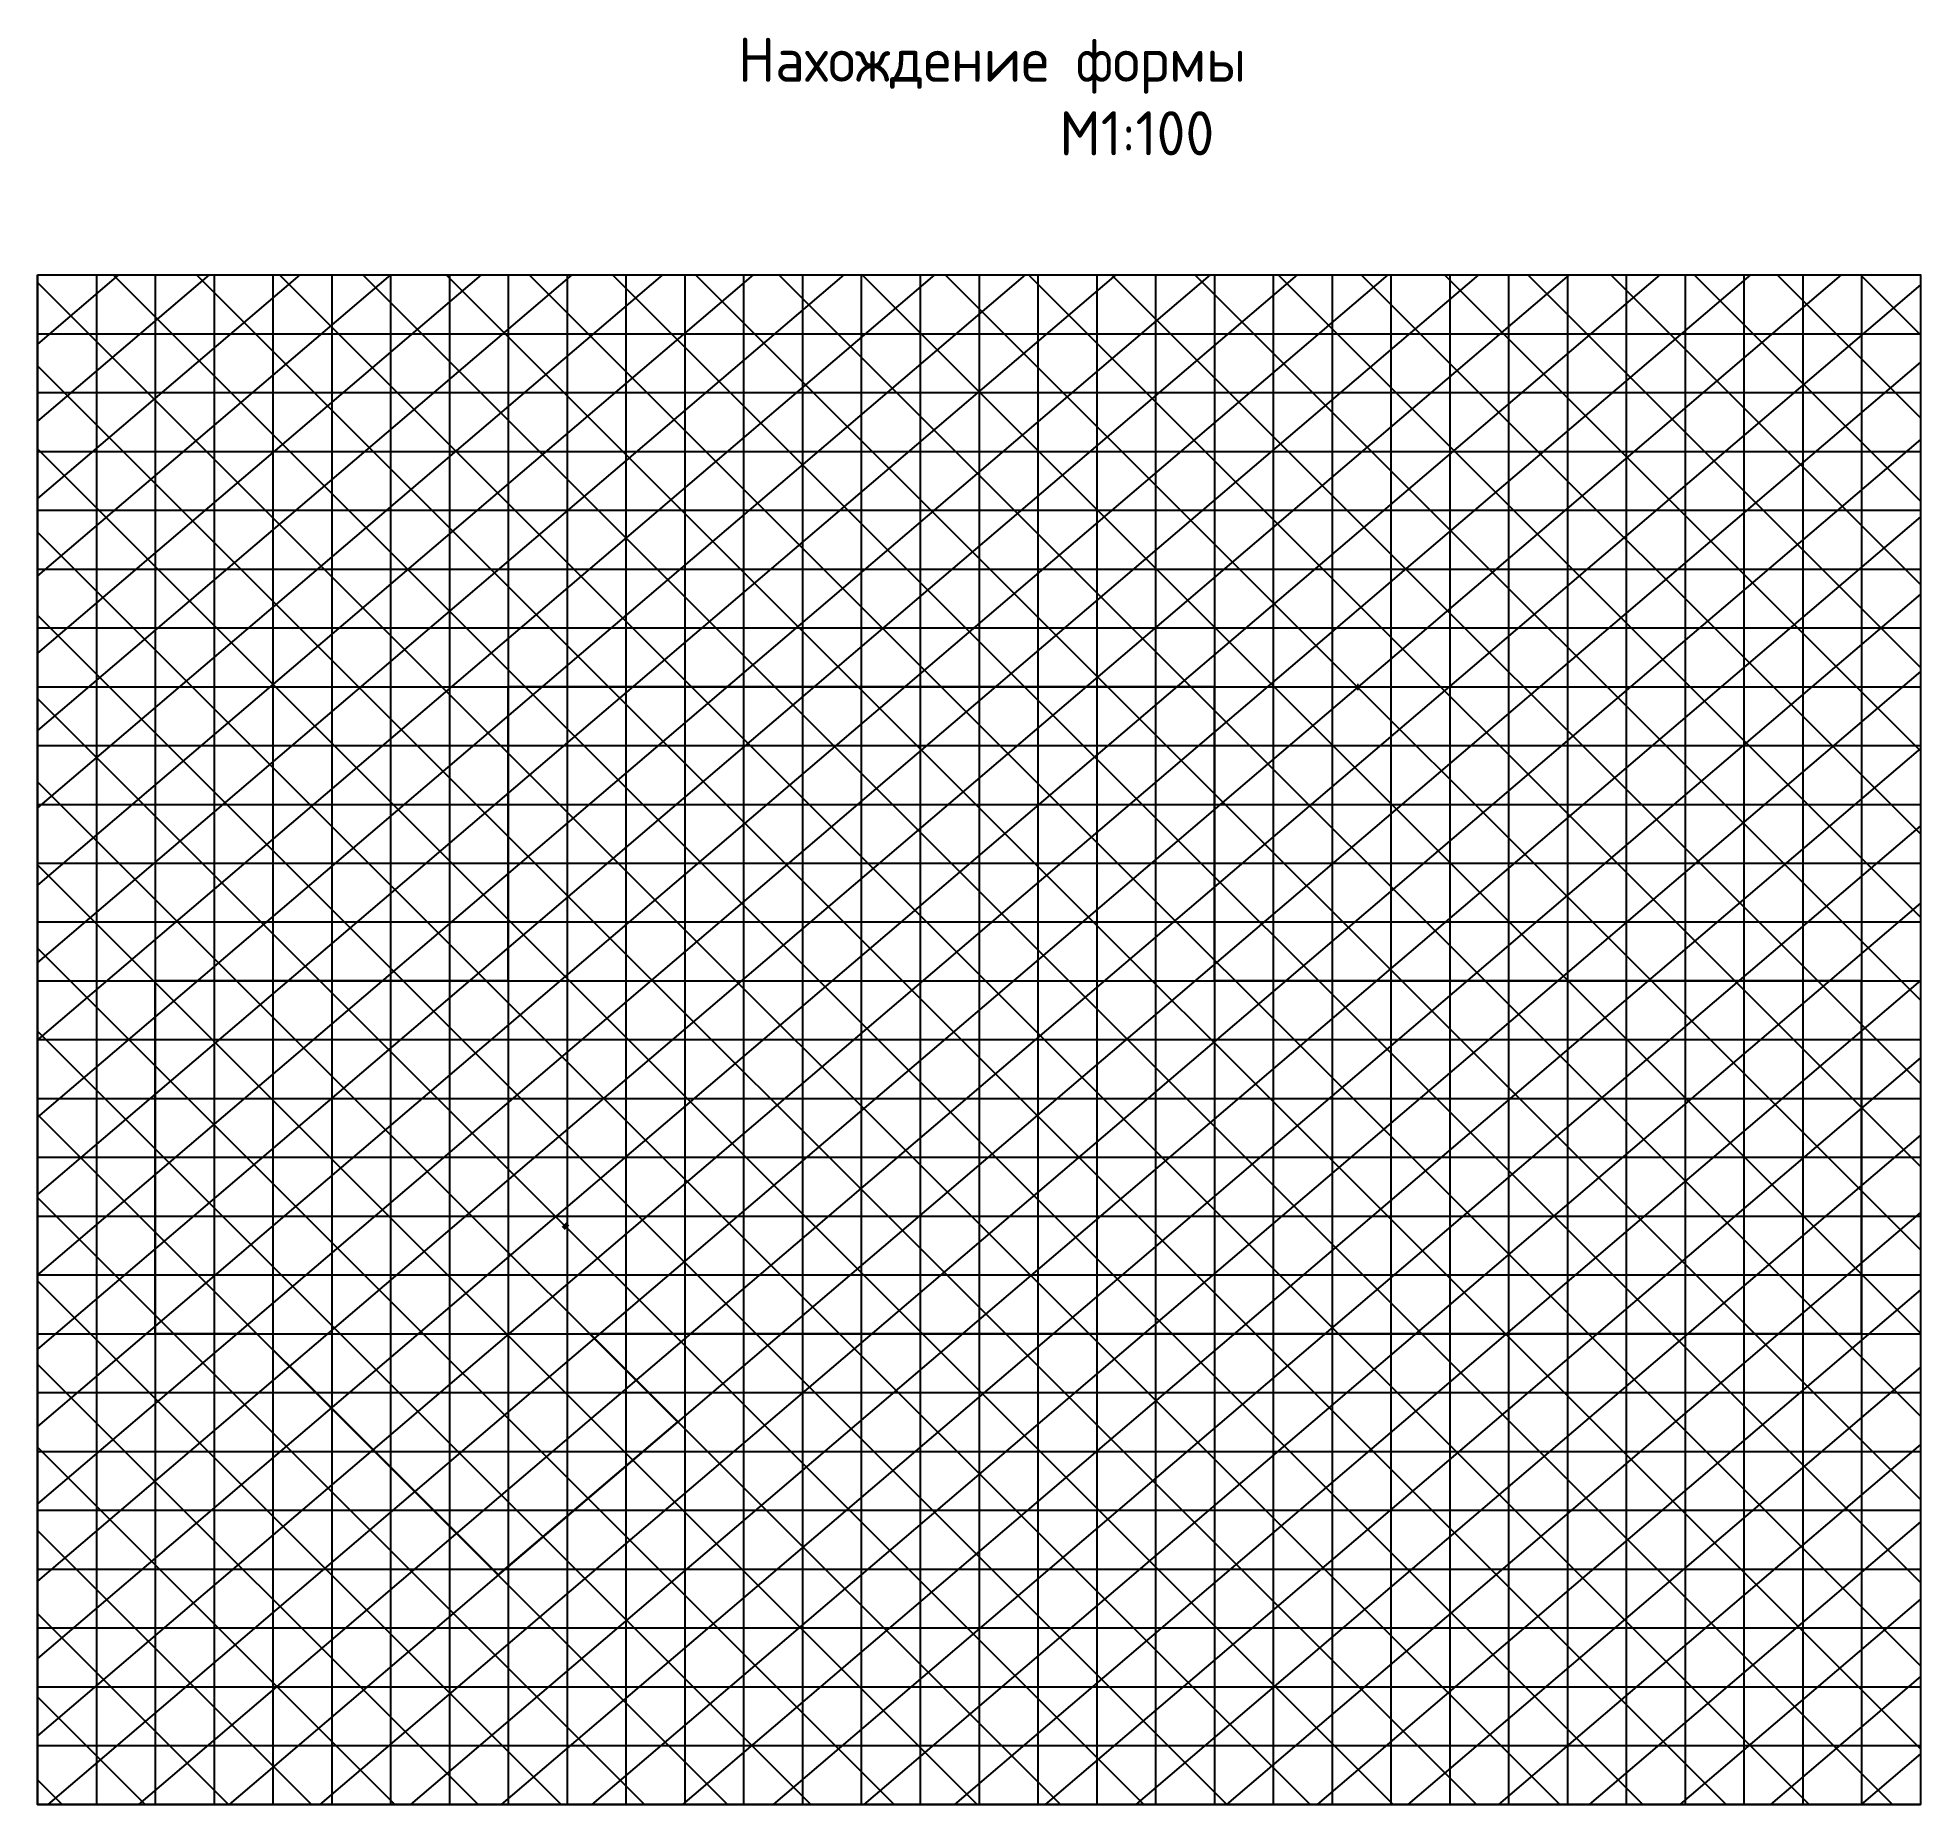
# Model space of a CAD drawing. Header units: millimetres. Extents: x 1 to 862718, y -200795 to 126771.
# Drawn here: x 472699 to 536699, y 66703 to 126771 of the extents above; entities that cross this region are included whole.
import ezdxf

# ---------------------------------------------------------------- set-up
doc = ezdxf.new("R2010")
doc.units = ezdxf.units.MM
doc.header["$MEASUREMENT"] = 0
doc.styles.get("Standard").update_dxf_attribs({"font": 'GOST Common.ttf'})

msp = doc.modelspace()

# ---------------------------------------------------------------- texts
at = {"insert": (496503, 126770), "char_height": 1500, "attachment_point": 1}
msp.add_mtext_dynamic_manual_height_columns('Нахождение формы\\P            М1:100', width=20011, gutter_width=1, heights=[0], dxfattribs=at)

# ---------------------------------------------------------------- linework, layer by layer
at = {"color": 252, "true_color": 0x939598}
for p, q in [((472699, 118703.5), (472699, 66703.5)), ((472699, 118703.5), (536699, 118703.5)), ((530927.4, 118703.5), (472699, 69038.1)), ((527845.5, 118703.5), (472699, 71666.8)), ((524763.6, 118703.5), (472699, 74295.5)), ((521681.7, 118703.5), (472699, 76924.2)), ((518599.8, 118703.5), (472699, 79552.9)), ((515517.8, 118703.5), (472699, 82181.5)), ((512561.1, 118703.5), (472699, 84703.5)), ((509354, 118703.5), (472699, 87438.9)), ((506272.1, 118703.5), (472699, 90067.6)), ((503190.2, 118703.5), (472699, 92696.3)), ((500108.3, 118703.5), (472699, 95325)), ((497026.3, 118703.5), (472699, 97953.7)), ((493944.4, 118703.5), (472699, 100582.4)), ((490862.5, 118703.5), (472699, 103211.1)), ((487780.6, 118703.5), (472699, 105839.8)), ((484698.7, 118703.5), (472699, 108468.5)), ((481616.7, 118703.5), (472699, 111097.2)), ((478534.8, 118703.5), (472699, 113725.9)), ((475452.9, 118703.5), (472699, 116354.6)), ((524439.1, 66703.5), (472699, 118443.6)), ((534009.3, 118703.5), (473043.8, 66703.5)), ((474699, 118703.5), (474699, 66703.5)), ((527267.5, 66703.5), (475267.5, 118703.5)), ((476699, 118703.5), (476699, 66703.5)), ((530096, 66703.5), (478096, 118703.5)), ((478699, 118703.5), (478699, 66703.5)), ((480699, 118703.5), (480699, 66703.5)), ((532924.4, 66703.5), (480924.4, 118703.5)), ((482699, 118703.5), (482699, 66703.5)), ((535752.8, 66703.5), (483752.8, 118703.5)), ((484699, 118703.5), (484699, 66703.5)), ((536699, 68585.8), (486581.3, 118703.5)), ((486699, 118703.5), (486699, 66703.5)), ((488699, 118703.5), (488699, 66703.5)), ((536699, 71414.2), (489409.7, 118703.5)), ((490699, 118703.5), (490699, 66703.5)), ((536699, 74242.6), (492238.1, 118703.5)), ((492699, 118703.5), (492699, 66703.5)), ((494699, 118703.5), (494699, 66703.5)), ((536699, 77071), (495066.5, 118703.5)), ((496699, 118703.5), (496699, 66703.5)), ((536699, 79899.5), (497895, 118703.5)), ((498699, 118703.5), (498699, 66703.5)), ((500699, 118703.5), (500699, 66703.5)), ((536699, 82727.9), (500723.4, 118703.5)), ((502699, 118703.5), (502699, 66703.5)), ((536699, 85556.3), (503551.8, 118703.5)), ((504699, 118703.5), (504699, 66703.5)), ((536699, 88384.7), (506380.2, 118703.5)), ((506699, 118703.5), (506699, 66703.5)), ((508699, 118703.5), (508699, 66703.5)), ((536699, 91213.2), (509208.7, 118703.5)), ((510699, 118703.5), (510699, 66703.5)), ((536699, 94041.6), (512037.1, 118703.5)), ((512699, 118703.5), (512699, 66703.5)), ((514699, 118703.5), (514699, 66703.5)), ((536699, 96870), (514865.5, 118703.5)), ((516699, 118703.5), (516699, 66703.5)), ((536699, 99698.4), (517693.9, 118703.5)), ((518699, 118703.5), (518699, 66703.5)), ((536699, 102526.9), (520522.4, 118703.5)), ((520699, 118703.5), (520699, 66703.5)), ((522699, 118703.5), (522699, 66703.5)), ((536699, 105355.3), (523350.8, 118703.5)), ((524699, 118703.5), (524699, 66703.5)), ((536699, 108183.7), (526179.2, 118703.5)), ((526699, 118703.5), (526699, 66703.5)), ((528699, 118703.5), (528699, 66703.5)), ((536699, 111012.2), (529007.7, 118703.5)), ((530699, 118703.5), (530699, 66703.5)), ((536699, 113840.6), (531836.1, 118703.5)), ((532699, 118703.5), (532699, 66703.5)), ((536699, 116669), (534664.5, 118703.5)), ((534699, 118703.5), (534699, 66703.5)), ((536699, 118703.5), (536699, 66703.5)), ((536699, 118368.9), (476125.7, 66703.5)), ((472699, 116703.5), (536699, 116703.5)), ((521610.7, 66703.5), (472699, 115615.2)), ((536699, 115740.2), (479207.7, 66703.5)), ((472699, 114703.5), (536699, 114703.5)), ((518782.3, 66703.5), (472699, 112786.8)), ((472699, 112703.5), (536699, 112703.5)), ((536699, 113111.5), (482289.6, 66703.5)), ((472699, 110703.5), (536699, 110703.5)), ((536699, 110482.8), (485371.5, 66703.5)), ((515953.8, 66703.5), (472699, 109958.3)), ((472699, 108703.5), (536699, 108703.5)), ((536699, 107854.1), (488453.4, 66703.5)), ((513125.4, 66703.5), (472699, 107129.9)), ((472699, 106703.5), (536699, 106703.5)), ((536699, 105225.5), (491535.3, 66703.5)), ((472699, 104703.5), (536699, 104703.5)), ((510297, 66703.5), (472699, 104301.5)), ((472699, 102703.5), (536699, 102703.5)), ((536699, 102596.8), (494617.3, 66703.5)), ((507468.6, 66703.5), (472699, 101473.1)), ((472699, 100703.5), (536699, 100703.5)), ((512699, 100703.5), (512699, 94703.5)), ((536699, 99968.1), (497699.2, 66703.5)), ((472699, 98703.5), (536699, 98703.5)), ((504640.1, 66703.5), (472699, 98644.6)), ((536699, 97339.4), (500781.1, 66703.5)), ((472699, 96703.5), (536699, 96703.5)), ((501811.7, 66703.5), (472699, 95816.2)), ((472699, 94703.5), (536699, 94703.5)), ((490699, 94703.5), (536699, 94703.5)), ((536699, 94710.7), (503863, 66703.5)), ((498983.3, 66703.5), (472699, 92987.8)), ((472699, 92703.5), (536699, 92703.5)), ((536699, 92082), (506944.9, 66703.5)), ((472699, 90703.5), (536699, 90703.5)), ((496154.8, 66703.5), (472699, 90159.3)), ((536699, 89453.3), (510026.8, 66703.5)), ((472699, 88703.5), (536699, 88703.5)), ((493326.4, 66703.5), (472699, 87330.9)), ((472699, 86703.5), (536699, 86703.5)), ((536699, 86824.6), (513108.8, 66703.5)), ((472699, 84703.5), (536699, 84703.5)), ((490498, 66703.5), (472699, 84502.5)), ((536699, 84195.9), (516190.7, 66703.5)), ((472699, 82703.5), (536699, 82703.5)), ((487669.6, 66703.5), (472699, 81674.1)), ((536699, 81567.2), (519272.6, 66703.5)), ((472699, 80703.5), (536699, 80703.5)), ((484841.1, 66703.5), (472699, 78845.6)), ((536699, 78938.5), (522354.5, 66703.5)), ((472699, 78703.5), (536699, 78703.5)), ((472699, 76703.5), (536699, 76703.5)), ((536699, 76309.8), (525436.4, 66703.5)), ((482012.7, 66703.5), (472699, 76017.2)), ((472699, 74703.5), (536699, 74703.5)), ((536699, 73681.1), (528518.3, 66703.5)), ((479184.3, 66703.5), (472699, 73188.8)), ((472699, 72703.5), (536699, 72703.5)), ((536699, 71052.4), (531600.3, 66703.5)), ((472699, 70703.5), (536699, 70703.5)), ((476355.9, 66703.5), (472699, 70360.4)), ((472699, 68703.5), (536699, 68703.5)), ((536699, 68423.7), (534682.2, 66703.5)), ((473527.4, 66703.5), (472699, 67531.9)), ((472699, 66703.5), (536699, 66703.5))]:
    msp.add_line(p, q, dxfattribs=at)
at = {"color": 6, "lineweight": 200}
for p, q in [((517551.8, 104703.5), (517595.6, 104703.5)), ((490699, 86301.5), (490599, 86401.5))]:
    msp.add_line(p, q, dxfattribs=at)
at = {"color": 18, "true_color": 0x000000}
for p, q in [((526699, 94709.1), (526699, 94703.5)), ((476699, 82703.5), (480154.8, 82703.5)), ((476699, 82703.5), (480154.8, 82703.5)), ((478699, 82703.5), (480154.8, 82703.5)), ((480154.8, 82703.5), (481131, 81727.3))]:
    msp.add_line(p, q, dxfattribs=at)
at = {"color": 252, "true_color": 0x939598}
msp.add_lwpolyline([(472699, 118703.5), (536699, 118703.5), (536699, 66703.5), (472699, 66703.5)], close=True, dxfattribs=at)
at = {"color": 18, "lineweight": 30, "true_color": 0x000000}
for points in [[(480154.8, 82703.5), (476699, 82703.5), (476699, 94703.5), (488697.7, 94703.5), (488699, 104703.5), (512699, 104703.5), (512700.6, 94707.2), (534699, 94710.4), (534699, 82703.5), (491468.6, 82703.5)], [(491468.6, 82703.5), (494459.6, 79712.5), (488353.8, 74504.6), (481131, 81727.3)]]:
    msp.add_lwpolyline(points, dxfattribs=at)

msp.set_redraw_order([(e.dxf.handle, doc.entitydb.next_handle()) for e in msp.query("TEXT MTEXT ATTDEF DIMENSION ARC_DIMENSION")])  # texts and dimensions are drawn at this point

doc.saveas('drawing.dxf')
